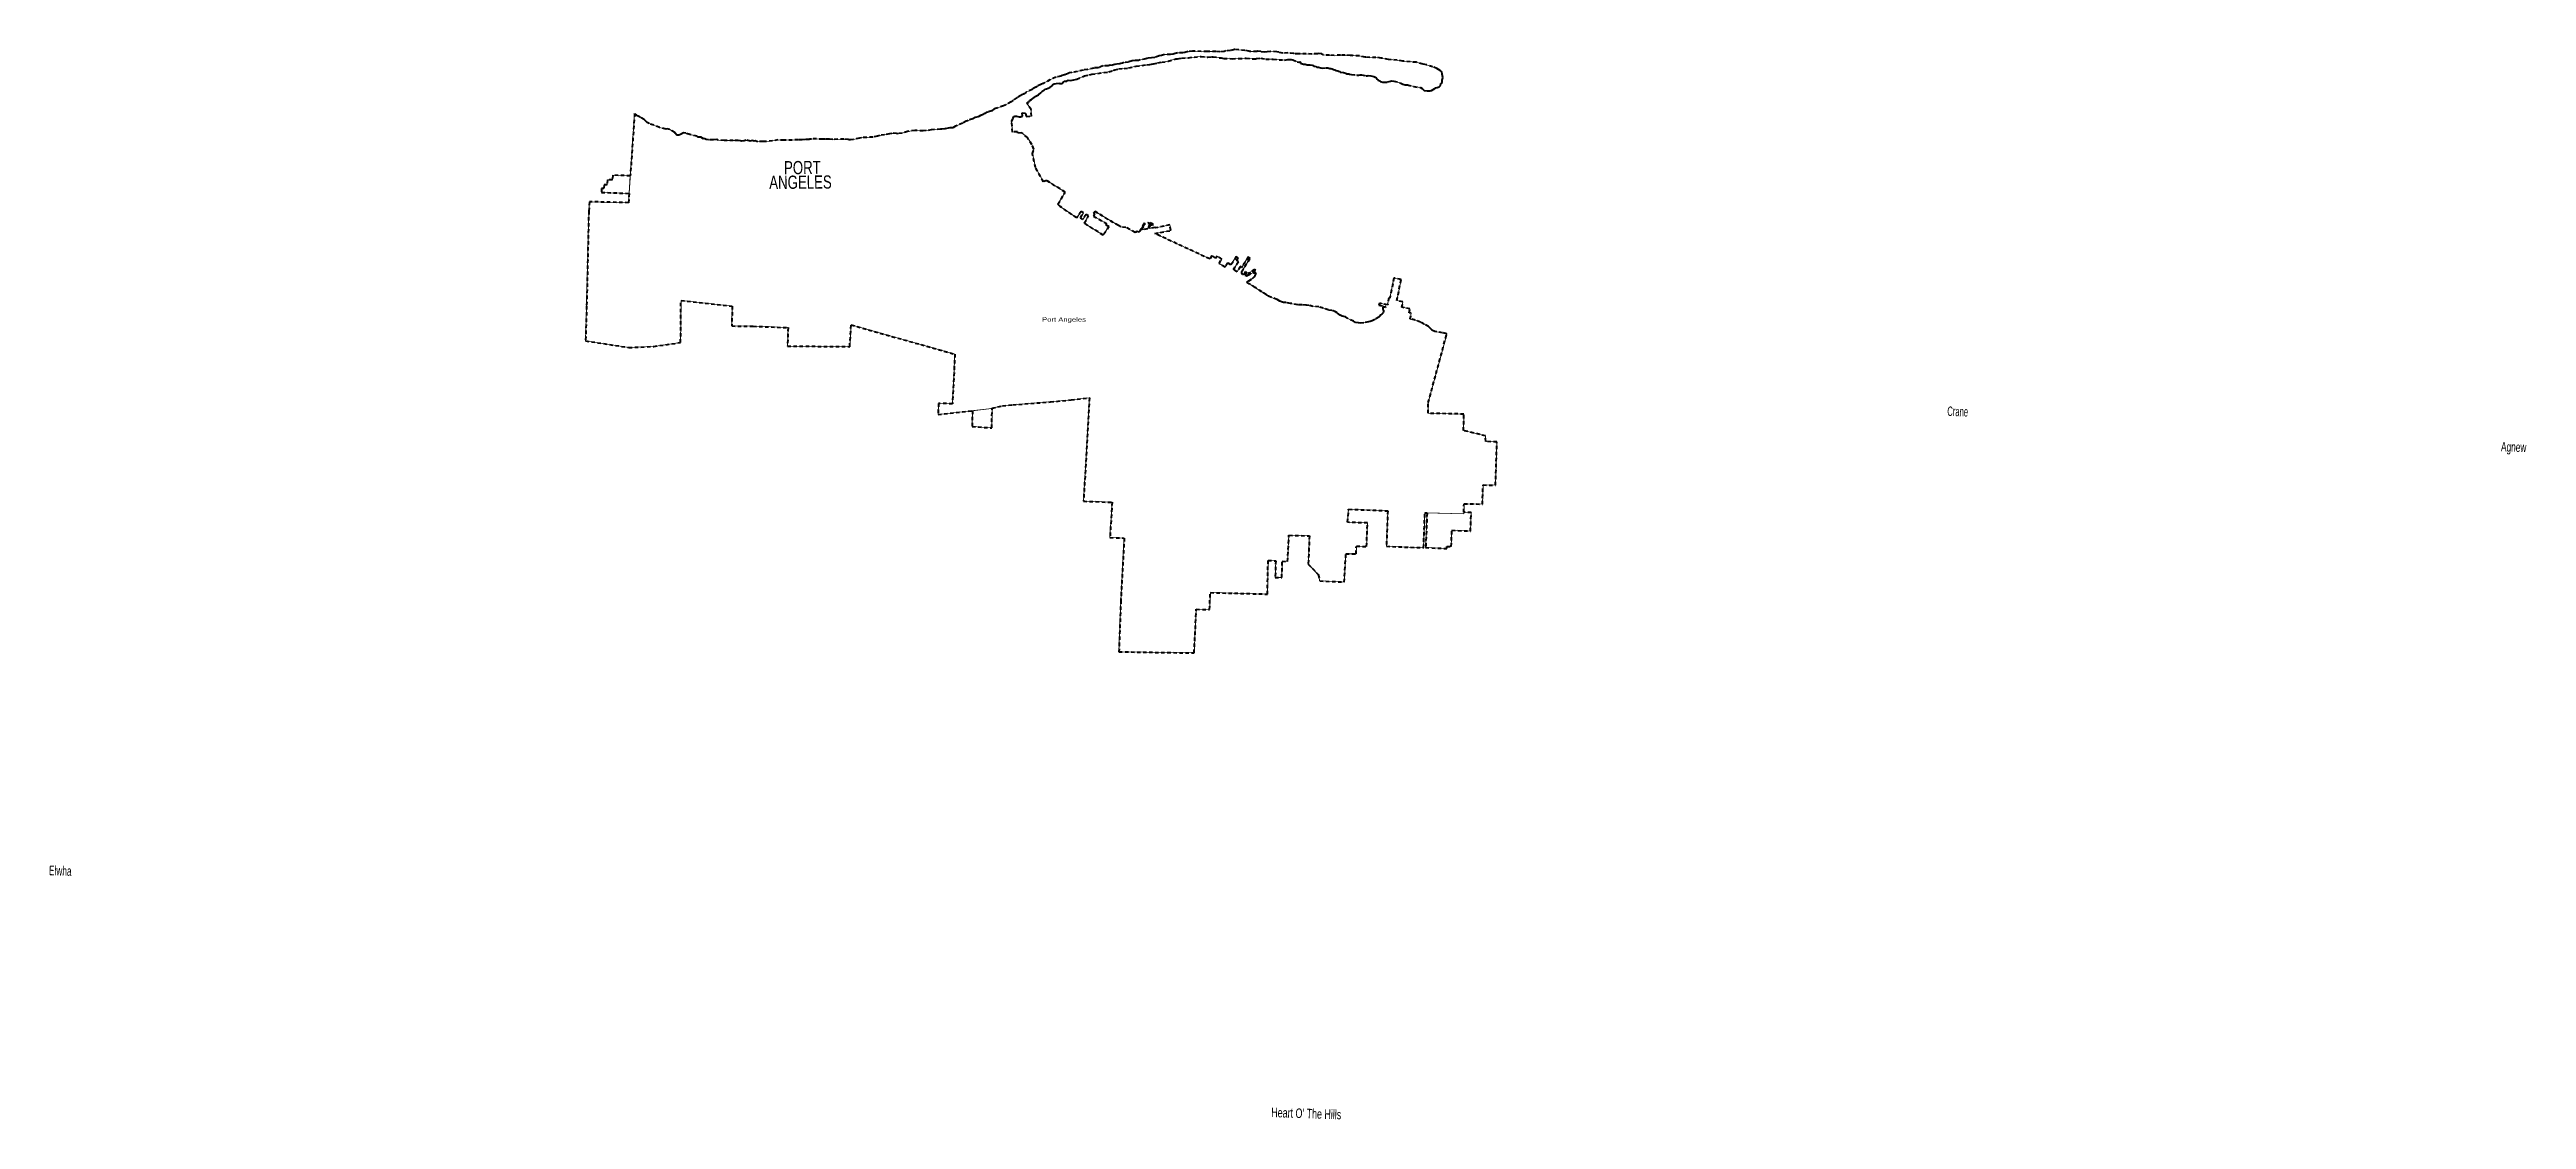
# Model space of a CAD drawing. Header units: feet. Extents: x -903180 to 1023491, y -707744 to 564635.
# Drawn here: x -640322 to -551821, y 205683 to 243909 of the extents above; entities that cross this region are included whole.
import ezdxf

# ---------------------------------------------------------------- set-up
doc = ezdxf.new("R2010")
doc.units = ezdxf.units.FT
doc.header["$LTSCALE"] = 80
doc.linetypes.add('SHORT_DASHED', pattern=[2.7, 1.5, -1.2])
doc.layers.add('13', color=7, linetype='SHORT_DASHED', lineweight=40)
doc.layers.add('58', color=7, linetype='Continuous', lineweight=13)
for name, color, linetype in [('14', 7, 'Continuous'), ('16', 7, 'Continuous'), ('36', 7, 'Continuous')]:
    doc.layers.add(name, color=color, linetype=linetype)

msp = doc.modelspace()

# ---------------------------------------------------------------- texts
at = {"layer": '14', "width": 0.75}
for s, p in [('PORT', (-614077.79, 239451.91)), ('ANGELES', (-614606.58, 238927.24))]:
    msp.add_text(s, height=471.6, rotation=0.409, dxfattribs=at).set_placement(p)
at = {"layer": '16'}
for s, width, p in [('Crane', 0.6, (-572519.57, 230819.04)), ('Agnew', 0.65, (-552733.82, 229553.15)), ('Elwha', 0.65, (-640346.69, 214412.4)), ("Heart O' The Hills", 0.7, (-596674.78, 205768.65))]:
    msp.add_text(s, height=340, rotation=358.108, dxfattribs=dict(at, width=width)).set_placement(p)
at = {"layer": '36', "width": 1.3}
msp.add_text('Port Angeles', height=157.5, dxfattribs=at).set_placement((-604858.42, 234185.7))

# ---------------------------------------------------------------- linework, layer by layer
at = {"layer": '13'}
for p, q in [((-600722.55, 243437.98), (-600577.01, 243456.28)), ((-602431.1, 243350.35), (-602496.05, 243331.91)), ((-590990.08, 242435.13), (-590949.65, 242440.1)), ((-615028.09, 240616.57), (-615049.96, 240627.22)), ((-602965.39, 238117.89), (-603019.63, 238048.78)), ((-595415.56, 234775.41), (-595433.63, 234777.84))]:
    msp.add_line(p, q, dxfattribs=at)
for points in [[(-603019.63, 238048.78), (-602972.4, 238012.28), (-603015.98, 237960), (-602560.06, 237687.88), (-602581.01, 237646.27), (-602467.79, 237591.82), (-602674.64, 237274.28), (-603350.52, 237711.1), (-603199.54, 237966.03), (-603289.28, 238019.26), (-603397.84, 237838.79), (-603486.95, 237895.58), (-603379.38, 238074.13), (-603464.23, 238128.04), (-603620.05, 237891.83), (-604215.68, 238304.13), (-604291.59, 238384.28), (-604032.29, 238813.38), (-604683.85, 239225.73), (-604808.67, 239188.43), (-605088.17, 239689.56), (-605203.6, 240192.9), (-605150.88, 240354.77), (-605223.07, 240515.92), (-605385.56, 240764.13), (-605580.44, 240932.56), (-605721.71, 240922.2), (-605732.43, 240972.87), (-605914.02, 240961.57), (-605946.07, 241337.53), (-605890.63, 241454.77), (-605864.63, 241522.62), (-605834.16, 241531.89), (-605771.92, 241524.19), (-605681.84, 241503.66), (-605641.47, 241506.62), (-605635.32, 241510.49), (-605607.03, 241513.76), (-605594.28, 241511.56), (-605560.3, 241528.66), (-605573.24, 241645.9), (-605456.61, 241638.78), (-605421.63, 241516.91), (-605237.91, 241532.19), (-605249.82, 241762.29), (-605408.78, 241992.26), (-605366.46, 242022.03), (-605345.24, 242032.9), (-605336.7, 242050.81), (-605312.16, 242064.27), (-605299.54, 242084.09), (-605240.13, 242120.82), (-605186.81, 242155.68), (-605089.76, 242243.8), (-605077.63, 242245.5), (-604985.63, 242295.47), (-604872.2, 242393.23), (-604787.93, 242455.5), (-604752.51, 242498.9), (-604697.89, 242507.53), (-604585.81, 242554.95), (-604534.4, 242593.9), (-604509.76, 242611.38), (-604476.08, 242664.91), (-604421.14, 242685.62), (-604354.39, 242695.95), (-604245.41, 242703.13), (-604239.43, 242700.95), (-604185.3, 242691.46), (-604140.74, 242700.35), (-604103.2, 242747.73), (-604068.44, 242766.96), (-604066.1, 242778.99), (-604047.93, 242780.53), (-603977.48, 242778.66), (-603932.27, 242811.72), (-603837.71, 242807.2), (-603728.47, 242824.45), (-603616.89, 242853.74), (-603345.96, 242965.47), (-603167.73, 243001.05), (-603082.37, 243029.01), (-602643.66, 243087.91), (-602469.79, 243111.51), (-602311.25, 243163.73), (-602294.98, 243169.35), (-602264.3, 243186.68), (-602112.46, 243214.89), (-601922.59, 243234.04), (-601759, 243249.85), (-601497.37, 243315.46), (-601113.33, 243363.71), (-601006.32, 243372.95), (-600876.78, 243395.71), (-600722.55, 243437.98)], [(-590949.65, 242440.1), (-590884.2, 242476.66), (-590820.54, 242521.32), (-590783.87, 242536.47), (-590745.02, 242557.6), (-590667.93, 242577.72), (-590618.43, 242620.74), (-590608.29, 242697.07), (-590581.8, 242708.46), (-590558.78, 242740.09), (-590558.39, 242828.77), (-590551.91, 242844.72), (-590542.16, 242906.94), (-590561.08, 243026.38), (-590562.71, 243040.53), (-590580.82, 243115.59), (-590635.98, 243161.41), (-590693.48, 243195.19), (-590754.79, 243237.14), (-590904.34, 243293.53), (-591118.08, 243359.7), (-591258.33, 243387.62), (-591496.28, 243452.42), (-591966.6, 243491.16), (-592173.06, 243528.92), (-592482.67, 243551.27), (-592745.04, 243606.65), (-592927.84, 243625.62), (-593294.26, 243633.37), (-593310.25, 243637.83), (-593532.64, 243682.05), (-593780.18, 243690.66), (-593854.71, 243690.63), (-594031.47, 243709.44), (-594200.72, 243707.91), (-594416.43, 243701.56), (-594587.48, 243708.12), (-594812.87, 243716.15), (-594862.21, 243753.74), (-594970.69, 243764.7), (-595013.13, 243759.77), (-595214.86, 243749.02), (-595426.05, 243760.69), (-595700.25, 243751.86), (-595848.99, 243763.88), (-595879.12, 243766.71), (-596078.02, 243786.11), (-596261.48, 243780.91), (-596395.63, 243810.68), (-596475.83, 243824.92), (-596694.9, 243842.84), (-596820.31, 243824.01), (-596915.35, 243810.4), (-597037.59, 243833.82), (-597154.08, 243847), (-597182.36, 243843.72), (-597430.33, 243836.21), (-597466.18, 243851.26), (-597618.58, 243877.5), (-597972.25, 243909.07), (-597988.4, 243907.49), (-598130.34, 243872.97), (-598291.82, 243861.14), (-598354.88, 243838.63), (-598510.2, 243830.66), (-598648.82, 243844.43), (-598959.08, 243842.6), (-599484.74, 243846.5), (-599640.17, 243834.51), (-599753.65, 243809.3), (-599826.5, 243797.13), (-600021.98, 243794.27), (-600141.77, 243759.15), (-600176.42, 243743.96), (-600267.39, 243732.26), (-600482.94, 243731.94), (-600590.77, 243692.48), (-600669.71, 243678.46), (-600694.03, 243673.05), (-600826.17, 243628.19), (-600943.53, 243609.13), (-601082.64, 243604.77), (-601153.85, 243578.44), (-601358.3, 243541.54), (-601417.23, 243522.96), (-601538.38, 243512.07), (-601643.44, 243500.75), (-601775.36, 243463.94), (-601937.05, 243444.05), (-601982.05, 243419.04), (-602040.8, 243406.49), (-602083.46, 243393.52), (-602224.79, 243381.14), (-602352.75, 243342.21), (-602431.1, 243350.35)], [(-600577.01, 243456.28), (-600350.43, 243492.58), (-600074.32, 243571.92), (-600021.66, 243582.62), (-599871.94, 243606.85), (-599627.88, 243618.5), (-599425.88, 243639.34), (-599179.65, 243656.98), (-598940.49, 243636.51), (-598793, 243652.75), (-598740.67, 243651.35), (-598457.82, 243607.55), (-598369.58, 243593.1), (-598071.78, 243581.15), (-597833.98, 243584.9), (-597563.65, 243599.89), (-597302.4, 243576.81), (-597231.73, 243582.99), (-597197.29, 243590.14), (-597045.89, 243602.24), (-596869.51, 243569.32), (-596603.85, 243560.24), (-596199.69, 243533.35), (-596074.4, 243548.16), (-595961.45, 243553.22), (-595901.23, 243545.57), (-595744.12, 243470.84), (-595682.05, 243457.1), (-595651.64, 243464.34), (-595643.26, 243476.21), (-595622.43, 243427.28), (-595522.71, 243390.37), (-595456.45, 243382.56), (-595382.46, 243362.45), (-595354.38, 243357.66), (-595279.63, 243365.75), (-595213.53, 243351.89), (-595193.51, 243347.33), (-595150, 243317.95), (-595065.94, 243297.58), (-595042.22, 243280.82), (-594983.9, 243277.25), (-594903.93, 243254.97), (-594849.86, 243243.45), (-594706.56, 243253.74), (-594698.39, 243257.56), (-594654.06, 243258.39), (-594582.3, 243230.27), (-594545.95, 243233.34), (-594493.9, 243221.87), (-594442.33, 243192.28), (-594402.23, 243185.16), (-594348.48, 243161.56), (-594296.36, 243152.11), (-594266.66, 243133.18), (-594216.61, 243121.77), (-594206.98, 243105.39), (-594086.54, 243090.09), (-594008.74, 243061.81), (-593998.78, 243057.52), (-593970.88, 243046.7), (-593898.47, 243042.75), (-593870.62, 243029.91), (-593806.53, 243016.11), (-593617.67, 242999.38), (-593535.22, 242992.75), (-593496.59, 243005.84), (-593444.2, 243006.46), (-593294, 242974.24), (-593239.7, 242970.78), (-593205.26, 242977.92), (-593110.66, 242975.41), (-593004.57, 242950.41), (-592956.86, 242926.96), (-592913.56, 242889.53), (-592906.38, 242857.08), (-592851.22, 242811.27), (-592793.5, 242785.54), (-592771.69, 242772.86), (-592683.94, 242740.29), (-592653.8, 242737.48), (-592502.34, 242751.58), (-592406.86, 242781.29), (-592370.41, 242788.37), (-592292.02, 242782.26), (-592040.08, 242713.06), (-591968.55, 242676.88), (-591890.7, 242650.63), (-591802.24, 242644.23), (-591580.12, 242589.94), (-591341.51, 242549.31), (-591273.99, 242513.25), (-591211.5, 242441.04), (-591099.04, 242427.96), (-590990.08, 242435.13)], [(-602496.05, 243331.91), (-602685.6, 243324.85), (-602824.11, 243268.06), (-602860.67, 243256.94), (-603007.94, 243248.76), (-603234.92, 243198.35), (-603390.73, 243172.25), (-603789.89, 243086.1), (-603892.87, 243076.74), (-603901.3, 243062.85), (-603931.94, 243047.54), (-604062.07, 243002.63), (-604141.07, 242986.58), (-604188.17, 242957.6), (-604370.42, 242922.12), (-604576.4, 242828.82), (-604825.73, 242696.36), (-604882.75, 242673.69), (-604903.31, 242658.11), (-605039.81, 242601.26), (-605083.06, 242566.13), (-605175.06, 242516.16), (-605216.24, 242482.99), (-605432.49, 242381.91), (-605444.9, 242370.14), (-605500.45, 242327.27), (-605618.83, 242269.94), (-605749.83, 242192.79), (-605909.61, 242094.24), (-605967.44, 242041.35), (-606182.06, 241926.11), (-606235.27, 241895.27), (-606570.55, 241787.26), (-606656.84, 241725.05), (-606791.27, 241670.16), (-606860.19, 241653.85), (-606899.37, 241620.63), (-606989.35, 241570.6), (-607058.17, 241558.32), (-607115.56, 241521.55), (-607148.09, 241510.32), (-607251.73, 241476.78), (-607337.63, 241428.67), (-607502.15, 241378.61), (-607520.59, 241367.01), (-607569.33, 241352.18), (-607696.2, 241278.94), (-607887.75, 241197.35), (-607948.79, 241174.79), (-608053.24, 241111.04), (-608107.53, 241114.49), (-608149.86, 241113.61), (-608285.43, 241090.99), (-608322.05, 241077.85), (-608445.27, 241065), (-608483.57, 241064), (-608816.5, 241042.6), (-608998.65, 241011.14), (-609109.68, 241001.99), (-609407.32, 241019.97), (-609664.15, 240982.43), (-609861.19, 240921.13), (-610002.75, 240900.7), (-610059.06, 240904.21), (-610213.56, 240926.44), (-610232.05, 240912.83), (-610305.12, 240892.59), (-610491.11, 240867.28), (-610652.97, 240841.34), (-610740.33, 240813.42), (-610910.45, 240779.63), (-611311.83, 240760.03), (-611380.86, 240739.69), (-611607.83, 240689.26), (-611706.84, 240677.78), (-611749.05, 240680.91), (-611786.86, 240698.04), (-611945.72, 240708.29), (-612340.84, 240696.59), (-612465.32, 240711.98), (-612614.5, 240707.87), (-612707.31, 240702.27), (-612922.46, 240716.02), (-613095.79, 240712.55), (-613152.42, 240703.97), (-613180.71, 240700.69), (-613323.78, 240698.43), (-613424.92, 240682.97), (-613572.02, 240680.82), (-614084.05, 240666.15), (-614295.08, 240683.83), (-614489.35, 240650.68), (-614743.95, 240621.14), (-614832.63, 240619.45), (-615028.09, 240616.57)], [(-615049.96, 240627.22), (-615115.05, 240648.04), (-615162.46, 240638.71), (-615211.33, 240653.99), (-615290.98, 240636.23), (-615427.03, 240671.68), (-615507.97, 240646.54), (-615586.7, 240635.45), (-615628.83, 240650.1), (-615721.37, 240663.36), (-615892.76, 240655.49), (-616219.23, 240655.63), (-616434.6, 240676.51), (-616482.79, 240689.22), (-616613.92, 240678.81), (-616779.09, 240684.95), (-616851.5, 240695.94), (-616857.5, 240700.05), (-616937.75, 240727.26), (-616955.96, 240721.45), (-617056.08, 240773.09), (-617066.05, 240781.27), (-617150.67, 240782.35), (-617164.7, 240788.58), (-617180.54, 240810.93), (-617447.78, 240872.76), (-617592.27, 240920.93), (-617670.77, 240927.98), (-617776.24, 240874.94), (-617834.92, 240855.55), (-617891.44, 240848.22), (-617907.49, 240854.46), (-617973.09, 240925.8), (-617984.99, 240940.06), (-618164.98, 241049.1), (-618251.31, 241074.38), (-618305.82, 241067.02), (-618528.74, 241128.28), (-618893.81, 241261.85), (-618969.84, 241305.11), (-619033.56, 241366.36), (-619081.4, 241407.25), (-619219.39, 241491.59), (-619315.57, 241535.12), (-619347.47, 241561.72), (-619409.4, 241604.81), (-619416.47, 241618.78), (-619570.96, 239395.37)], [(-619570.96, 239395.37), (-620196.16, 239417.95), (-620208.7, 239248.27), (-620390.7, 239253.99), (-620401.39, 239074.28), (-620506.68, 239078.41), (-620512.32, 238939.04), (-620601.65, 238939.53), (-620602.86, 238806.37), (-619614.62, 238767.04)], [(-619614.62, 238767.04), (-619637.49, 238437.84), (-621028.97, 238471.17), (-621054.46, 238139.52), (-621132.23, 234736.96), (-621169.42, 233500.63), (-619621.83, 233262.13), (-618725.33, 233299.81), (-617774.03, 233440.77), (-617759.75, 234948.18), (-615929.59, 234739.16), (-615946.57, 234032.03), (-615184.63, 234021.71), (-613935.68, 233972.55), (-613953.56, 233315), (-611730.4, 233292.94), (-611678.57, 234070.84), (-607972.36, 233022.59), (-608062.72, 231251.68), (-608558.54, 231268), (-608571.59, 230868.65), (-607345.4, 231004.78), (-607362.07, 230438.08), (-606656.48, 230393.74), (-606644.51, 231093.93), (-606270.42, 231177.49), (-605906.16, 231215.85), (-604556.97, 231317.42), (-603815.6, 231395.76), (-603165.6, 231470.95), (-603375.72, 227771.86), (-602354.3, 227733.16), (-602433.1, 226471.36), (-601924.97, 226457.24), (-602046.01, 224229.61), (-602111.3, 222392.94), (-599425.16, 222349.95), (-599348.36, 223911.11), (-598876.77, 223901.12), (-598845.81, 224505.92), (-596807.03, 224453.36), (-596783.21, 225652.9), (-596512.56, 225642.43), (-596526.18, 225045.26), (-596290.75, 225043.53), (-596276.08, 225628.82), (-596088, 225619.03), (-596036.55, 226556.09), (-595306.88, 226532.21)], [(-595433.63, 234777.84), (-595582.48, 234789.28), (-595721.53, 234788.4), (-595988.3, 234840.81), (-596134.75, 234868.33), (-596229.44, 234868.46), (-596303.26, 234900.36), (-596361.34, 234915.8), (-596466.58, 234982.67), (-596660.53, 235047.53), (-596782.12, 235104.7), (-596855.37, 235160.77), (-597006.52, 235246.83), (-597195.04, 235372.02), (-597218.69, 235394.73), (-597242.54, 235409.38), (-597455.04, 235543.18), (-597536.77, 235581.3), (-597546.37, 235601.68), (-597476.74, 235650.48), (-597346.04, 235726.1), (-597280.2, 235785.07), (-597250.89, 235832.76), (-597213.01, 235902.44), (-597224.77, 235916.81), (-597264.91, 235923.77), (-597303.17, 235924.64), (-597327.85, 235957.8), (-597238.51, 236010.48), (-597259.88, 236046.72), (-597501.74, 235904.06), (-597480.37, 235867.84), (-597401.35, 235914.44), (-597400.3, 235906.69), (-597441.6, 235863.29), (-597480.24, 235848.05), (-597506.66, 235838.57), (-597517.09, 235822.69), (-597557.55, 235815.54), (-597583.46, 235828.23), (-597591.09, 235846.53), (-597584.12, 235886.68), (-597553.13, 235920.24), (-597564.5, 235950.72), (-597588.44, 235961.34), (-597621.55, 235923.8), (-597624.03, 235903.71), (-597650.81, 235878.12), (-597667.11, 235870.43), (-597695.31, 235871.07), (-597724.21, 235928.15), (-597723.37, 235964.4), (-597727.47, 235968.68), (-597423.9, 236455.37), (-597490.37, 236496.98), (-597726.14, 236120.27), (-597776.28, 236151.65), (-597892, 235966.75), (-598024.3, 236049.55), (-597845.72, 236334.9), (-597915.61, 236378.63), (-597857.39, 236471.65), (-597922.26, 236512.24), (-598110.18, 236212), (-598227.5, 236285.44), (-598322.74, 236133.27), (-598532.36, 236264.48), (-598433.73, 236422.05), (-598606.99, 236530.5), (-598651.3, 236459.73), (-598793.32, 236548.63), (-598870.04, 236426.05), (-600834.89, 237340.87), (-600257.42, 237441.11), (-600295.22, 237645.39), (-600797.16, 237536.04), (-600834.01, 237548.05), (-601044.27, 237513.06), (-600968.75, 237657.8), (-600910.25, 237631.16), (-600890.82, 237665.7), (-601050.84, 237744.76), (-601068.98, 237706.71), (-601007.39, 237676.31), (-601093.32, 237504.89), (-601294.13, 237471.48), (-601171.12, 237680.76), (-601203.79, 237701), (-601392.03, 237382.97), (-601469.98, 237411.7), (-601537.37, 237372.92), (-601866.86, 237555.22), (-602040.53, 237570.22), (-602127.98, 237622.31), (-602965.39, 238117.89)], [(-595306.88, 226532.21), (-595346.85, 225525.66), (-594994.29, 225148.4), (-594930.81, 224925.54), (-594061.34, 224881.52), (-594001.94, 225893.78), (-593639.43, 225886.92), (-593628.81, 226164.44), (-593264.28, 226151.7), (-593232.19, 226993.36), (-593944.12, 227018.23), (-593904.93, 227485.13), (-592510.11, 227429.4), (-592552.99, 226159.65), (-591226.78, 226110.18), (-591181.81, 227351.58), (-591101, 227351.02), (-591154.2, 226113.58), (-590398.65, 226079.73), (-590396.45, 226153.98), (-590238.48, 226147.93), (-590213.6, 226732.41), (-589552.27, 226705.9), (-589524.33, 227366.52), (-589791.95, 227376.23), (-589781.19, 227681.53), (-589126.16, 227670.27), (-589103.19, 228352.81), (-588657.93, 228339.03), (-588606.17, 229888.03), (-589007.44, 229905.7), (-589012.33, 230109.76), (-589799.88, 230293.31), (-589785.41, 230884.29), (-591068.62, 230912.81), (-591060.27, 231294.16), (-590401.47, 233742.95), (-590414.16, 233748.8), (-590546.14, 233792.1), (-590757.08, 233819.07), (-590821.15, 233836.65), (-590935.16, 233891.41), (-590976.66, 233938.47), (-591056.87, 234011.29), (-591210.12, 234093.37), (-591341.32, 234170.92), (-591527.1, 234239.63), (-591677.31, 234279.32), (-591705.45, 234281.98), (-591668.42, 234488.71), (-591740.5, 234503.15), (-591713.02, 234640.33), (-592005.67, 234698.96), (-591966.25, 234895.72), (-592182.93, 234939.13), (-592031.9, 235692.99), (-592289.06, 235744.52), (-592432.71, 235027.62), (-592466.8, 235034.46), (-592517.12, 234783.48), (-592808.15, 234841.83), (-592820.7, 234779.21), (-592588.34, 234732.62), (-592596.65, 234691.18), (-592686.61, 234709.21), (-592686.7, 234630.76), (-592665.33, 234596.01), (-592660.32, 234551.57), (-592675.67, 234497.5), (-592716.93, 234456.12), (-592749.75, 234430.67), (-592797.52, 234369.29), (-592830.25, 234347.87), (-592973.36, 234258.42), (-593061.03, 234214.07), (-593200.97, 234174.92), (-593360.71, 234150.34), (-593475.97, 234132.81), (-593552.26, 234144.62), (-593564.25, 234148.92), (-593654.69, 234159.04), (-593732.3, 234201.11), (-593939.68, 234294.49), (-594020.9, 234354.78), (-594130.97, 234387.51), (-594208.94, 234413.47), (-594311.8, 234496.41), (-594373.3, 234538.12), (-594501.11, 234587.37), (-594635.72, 234604.53), (-594815.56, 234669.08), (-594973.63, 234717), (-595180.78, 234733.8), (-595315.05, 234765.06), (-595415.56, 234775.41)]]:
    msp.add_lwpolyline(points, dxfattribs=at)
at = {"layer": '58'}
for points in [[(-601937.05, 243444.05), (-601982.05, 243419.04), (-602040.8, 243406.49), (-602083.46, 243393.52), (-602224.79, 243381.14), (-602352.75, 243342.21), (-602431.1, 243350.35), (-602496.05, 243331.91), (-602685.6, 243324.85), (-602824.11, 243268.06), (-602860.67, 243256.94), (-603007.94, 243248.76), (-603234.92, 243198.35), (-603390.73, 243172.25), (-603789.89, 243086.1), (-603892.87, 243076.74), (-603901.3, 243062.85), (-603931.94, 243047.54), (-604062.07, 243002.63), (-604141.07, 242986.58), (-604188.17, 242957.6), (-604370.42, 242922.12), (-604576.4, 242828.82), (-604825.73, 242696.36), (-604882.75, 242673.69), (-604903.31, 242658.11), (-605039.81, 242601.26), (-605083.06, 242566.13), (-605175.06, 242516.16), (-605216.24, 242482.99), (-605432.49, 242381.91), (-605444.9, 242370.14), (-605500.45, 242327.27), (-605618.83, 242269.94), (-605749.83, 242192.79), (-605909.61, 242094.24), (-605967.44, 242041.35), (-606182.06, 241926.11), (-606235.27, 241895.27), (-606570.55, 241787.26), (-606656.84, 241725.05), (-606791.27, 241670.16), (-606860.19, 241653.85), (-606899.37, 241620.63), (-606989.35, 241570.6), (-607058.17, 241558.32), (-607115.56, 241521.55), (-607148.09, 241510.32), (-607251.73, 241476.78), (-607337.63, 241428.67), (-607502.15, 241378.61), (-607520.59, 241367.01), (-607569.33, 241352.18), (-607696.2, 241278.94), (-607887.75, 241197.35), (-607948.79, 241174.79), (-608053.24, 241111.04), (-608107.53, 241114.49), (-608149.86, 241113.61), (-608285.43, 241090.99), (-608322.05, 241077.85), (-608445.27, 241065), (-608483.57, 241064), (-608816.5, 241042.6), (-608998.65, 241011.14), (-609109.68, 241001.99), (-609407.32, 241019.97), (-609664.15, 240982.43), (-609861.19, 240921.13), (-610002.75, 240900.7), (-610059.06, 240904.21), (-610213.56, 240926.44), (-610232.05, 240912.83), (-610305.12, 240892.59), (-610491.11, 240867.28), (-610652.97, 240841.34), (-610740.33, 240813.42), (-610910.45, 240779.63), (-611311.83, 240760.03), (-611380.86, 240739.69), (-611607.83, 240689.26), (-611706.84, 240677.78), (-611749.05, 240680.91), (-611786.86, 240698.04), (-611945.72, 240708.29), (-612340.84, 240696.59), (-612465.32, 240711.98), (-612614.5, 240707.87), (-612707.31, 240702.27), (-612922.46, 240716.02), (-613095.79, 240712.55), (-613152.42, 240703.97), (-613180.71, 240700.69), (-613323.78, 240698.43), (-613424.92, 240682.97), (-613572.02, 240680.82), (-614084.05, 240666.15), (-614295.08, 240683.83), (-614489.35, 240650.68), (-614743.95, 240621.14), (-614832.63, 240619.45)], [(-605580.44, 240932.56), (-605721.71, 240922.2), (-605732.43, 240972.87), (-605914.02, 240961.57), (-605946.07, 241337.53), (-605890.63, 241454.77), (-605864.63, 241522.62), (-605834.16, 241531.89), (-605771.92, 241524.19), (-605681.84, 241503.66), (-605641.47, 241506.62), (-605635.32, 241510.49), (-605607.03, 241513.76), (-605594.28, 241511.56), (-605560.3, 241528.66), (-605573.24, 241645.9), (-605456.61, 241638.78), (-605421.63, 241516.91), (-605237.91, 241532.19), (-605249.82, 241762.29), (-605408.78, 241992.26), (-605366.46, 242022.03), (-605345.24, 242032.9), (-605336.7, 242050.81), (-605312.16, 242064.27), (-605299.54, 242084.09), (-605240.13, 242120.82), (-605186.81, 242155.68), (-605089.76, 242243.8), (-605077.63, 242245.5), (-604985.63, 242295.47), (-604872.2, 242393.23), (-604787.93, 242455.5), (-604752.51, 242498.9), (-604697.89, 242507.53), (-604585.81, 242554.95), (-604534.4, 242593.9), (-604509.76, 242611.38), (-604476.08, 242664.91), (-604421.14, 242685.62), (-604354.39, 242695.95), (-604245.41, 242703.13), (-604239.43, 242700.95), (-604185.3, 242691.46), (-604140.74, 242700.35), (-604103.2, 242747.73), (-604068.44, 242766.96), (-604066.1, 242778.99), (-604047.93, 242780.53), (-603977.48, 242778.66), (-603932.27, 242811.72), (-603837.71, 242807.2), (-603728.47, 242824.45), (-603616.89, 242853.74), (-603345.96, 242965.47), (-603167.73, 243001.05), (-603082.37, 243029.01), (-602643.66, 243087.91), (-602469.79, 243111.51), (-602311.25, 243163.73), (-602294.98, 243169.35), (-602264.3, 243186.68), (-602112.46, 243214.89), (-601922.59, 243234.04), (-601759, 243249.85), (-601497.37, 243315.46), (-601113.33, 243363.71), (-601006.32, 243372.95), (-600876.78, 243395.71), (-600722.55, 243437.98), (-600577.01, 243456.28), (-600350.43, 243492.58), (-600074.32, 243571.92), (-600021.66, 243582.62), (-599871.94, 243606.85), (-599627.88, 243618.5), (-599425.88, 243639.34), (-599179.65, 243656.98), (-598940.49, 243636.51), (-598793, 243652.75), (-598740.67, 243651.35), (-598457.82, 243607.55), (-598369.58, 243593.1), (-598071.78, 243581.15), (-597833.98, 243584.9), (-597563.65, 243599.89), (-597302.4, 243576.81), (-597231.73, 243582.99), (-597197.29, 243590.14), (-597045.89, 243602.24), (-596869.51, 243569.32), (-596603.85, 243560.24), (-596199.69, 243533.35), (-596074.4, 243548.16), (-595961.45, 243553.22), (-595901.23, 243545.57), (-595744.12, 243470.84), (-595682.05, 243457.1), (-595651.64, 243464.34), (-595643.26, 243476.21), (-595622.43, 243427.28)], [(-594416.43, 243701.56), (-594587.48, 243708.12), (-594812.87, 243716.15), (-594862.21, 243753.74), (-594970.69, 243764.7), (-595013.13, 243759.77), (-595214.86, 243749.02), (-595426.05, 243760.69), (-595700.25, 243751.86), (-595848.99, 243763.88), (-595879.12, 243766.71), (-596078.02, 243786.11), (-596261.48, 243780.91), (-596395.63, 243810.68), (-596475.83, 243824.92), (-596694.9, 243842.84), (-596820.31, 243824.01), (-596915.35, 243810.4), (-597037.59, 243833.82), (-597154.08, 243847), (-597182.36, 243843.72), (-597430.33, 243836.21), (-597466.18, 243851.26), (-597618.58, 243877.5), (-597972.25, 243909.07), (-597988.4, 243907.49), (-598130.34, 243872.97), (-598291.82, 243861.14), (-598354.88, 243838.63), (-598510.2, 243830.66), (-598648.82, 243844.43), (-598959.08, 243842.6), (-599484.74, 243846.5), (-599640.17, 243834.51), (-599753.65, 243809.3), (-599826.5, 243797.13), (-600021.98, 243794.27), (-600141.77, 243759.15), (-600176.42, 243743.96), (-600267.39, 243732.26), (-600482.94, 243731.94), (-600590.77, 243692.48), (-600669.71, 243678.46), (-600694.03, 243673.05), (-600826.17, 243628.19), (-600943.53, 243609.13), (-601082.64, 243604.77), (-601153.85, 243578.44), (-601358.3, 243541.54), (-601417.23, 243522.96), (-601538.38, 243512.07), (-601643.44, 243500.75), (-601775.36, 243463.94), (-601937.05, 243444.05)], [(-595622.43, 243427.28), (-595522.71, 243390.37), (-595456.45, 243382.56), (-595382.46, 243362.45), (-595354.38, 243357.66), (-595279.63, 243365.75), (-595213.53, 243351.89), (-595193.51, 243347.33), (-595150, 243317.95), (-595065.94, 243297.58), (-595042.22, 243280.82), (-594983.9, 243277.25), (-594903.93, 243254.97), (-594849.86, 243243.45), (-594706.56, 243253.74), (-594698.39, 243257.56), (-594654.06, 243258.39), (-594582.3, 243230.27), (-594545.95, 243233.34), (-594493.9, 243221.87), (-594442.33, 243192.28), (-594402.23, 243185.16), (-594348.48, 243161.56), (-594296.36, 243152.11), (-594266.66, 243133.18), (-594216.61, 243121.77), (-594206.98, 243105.39), (-594086.54, 243090.09), (-594008.74, 243061.81), (-593998.78, 243057.52), (-593970.88, 243046.7), (-593898.47, 243042.75), (-593870.62, 243029.91), (-593806.53, 243016.11), (-593617.67, 242999.38), (-593535.22, 242992.75), (-593496.59, 243005.84), (-593444.2, 243006.46), (-593294, 242974.24), (-593239.7, 242970.78), (-593205.26, 242977.92), (-593110.66, 242975.41), (-593004.57, 242950.41), (-592956.86, 242926.96), (-592913.56, 242889.53), (-592906.38, 242857.08), (-592851.22, 242811.27), (-592793.5, 242785.54), (-592771.69, 242772.86), (-592683.94, 242740.29), (-592653.8, 242737.48), (-592502.34, 242751.58), (-592406.86, 242781.29), (-592370.41, 242788.37), (-592292.02, 242782.26), (-592040.08, 242713.06), (-591968.55, 242676.88), (-591890.7, 242650.63), (-591802.24, 242644.23), (-591580.12, 242589.94), (-591341.51, 242549.31), (-591273.99, 242513.25), (-591211.5, 242441.04), (-591099.04, 242427.96), (-590990.08, 242435.13), (-590949.65, 242440.1), (-590884.2, 242476.66), (-590820.54, 242521.32), (-590783.87, 242536.47), (-590745.02, 242557.6), (-590667.93, 242577.72), (-590618.43, 242620.74), (-590608.29, 242697.07), (-590581.8, 242708.46), (-590558.78, 242740.09), (-590558.39, 242828.77), (-590551.91, 242844.72), (-590542.16, 242906.94), (-590561.08, 243026.38), (-590562.71, 243040.53), (-590580.82, 243115.59), (-590635.98, 243161.41), (-590693.48, 243195.19), (-590754.79, 243237.14), (-590904.34, 243293.53), (-591118.08, 243359.7), (-591258.33, 243387.62), (-591496.28, 243452.42), (-591966.6, 243491.16), (-592173.06, 243528.92), (-592482.67, 243551.27), (-592745.04, 243606.65), (-592927.84, 243625.62), (-593294.26, 243633.37), (-593310.25, 243637.83), (-593532.64, 243682.05), (-593780.18, 243690.66), (-593854.71, 243690.63), (-594031.47, 243709.44), (-594200.72, 243707.91), (-594416.43, 243701.56)], [(-614832.63, 240619.45), (-615028.09, 240616.57), (-615049.96, 240627.22), (-615115.05, 240648.04), (-615162.46, 240638.71), (-615211.33, 240653.99), (-615290.98, 240636.23), (-615427.03, 240671.68), (-615507.97, 240646.54), (-615586.7, 240635.45), (-615628.83, 240650.1), (-615721.37, 240663.36), (-615892.76, 240655.49), (-616219.23, 240655.63), (-616434.6, 240676.51), (-616482.79, 240689.22), (-616613.92, 240678.81), (-616779.09, 240684.95), (-616851.5, 240695.94), (-616857.5, 240700.05), (-616937.75, 240727.26), (-616955.96, 240721.45), (-617056.08, 240773.09), (-617066.05, 240781.27), (-617150.67, 240782.35), (-617164.7, 240788.58), (-617180.54, 240810.93), (-617447.78, 240872.76), (-617592.27, 240920.93), (-617670.77, 240927.98), (-617776.24, 240874.94), (-617834.92, 240855.55), (-617891.44, 240848.22), (-617907.49, 240854.46), (-617973.09, 240925.8), (-617984.99, 240940.06), (-618164.98, 241049.1), (-618251.31, 241074.38), (-618305.82, 241067.02), (-618528.74, 241128.28), (-618893.81, 241261.85), (-618969.84, 241305.11), (-619033.56, 241366.36), (-619081.4, 241407.25), (-619219.39, 241491.59), (-619315.57, 241535.12), (-619347.47, 241561.72), (-619409.4, 241604.81), (-619416.47, 241618.78), (-619637.49, 238437.84), (-621028.97, 238471.17), (-621054.46, 238139.52), (-621132.23, 234736.96), (-621169.42, 233500.63), (-619621.83, 233262.13), (-618725.33, 233299.81), (-617774.03, 233440.77), (-617759.75, 234948.18), (-615929.59, 234739.16), (-615946.57, 234032.03), (-615184.63, 234021.71), (-613935.68, 233972.55), (-613953.56, 233315), (-611730.4, 233292.94), (-611678.57, 234070.84), (-607972.36, 233022.59), (-608062.72, 231251.68), (-608558.54, 231268), (-608571.59, 230868.65), (-606761.91, 231076.8), (-606270.42, 231177.49), (-605906.16, 231215.85), (-604556.97, 231317.42), (-603815.6, 231395.76), (-603165.6, 231470.95), (-603375.72, 227771.86), (-602354.3, 227733.16), (-602433.1, 226471.36), (-601924.97, 226457.24), (-602046.01, 224229.61), (-602111.3, 222392.94), (-599425.16, 222349.95), (-599348.36, 223911.11), (-598876.77, 223901.12), (-598845.81, 224505.92), (-596807.03, 224453.36), (-596783.21, 225652.9), (-596512.56, 225642.43), (-596526.18, 225045.26), (-596290.75, 225043.53), (-596276.08, 225628.82), (-596088, 225619.03), (-596036.55, 226556.09), (-595306.88, 226532.21), (-595346.85, 225525.66), (-594994.29, 225148.4), (-594930.81, 224925.54), (-594061.34, 224881.52), (-594001.94, 225893.78), (-593639.43, 225886.92), (-593628.81, 226164.44)], [(-597346.04, 235726.1), (-597280.2, 235785.07), (-597250.89, 235832.76), (-597213.01, 235902.44), (-597224.77, 235916.81), (-597264.91, 235923.77), (-597303.17, 235924.64), (-597327.85, 235957.8), (-597238.51, 236010.48), (-597259.88, 236046.72), (-597501.74, 235904.06), (-597480.37, 235867.84), (-597401.35, 235914.44), (-597400.3, 235906.69), (-597441.6, 235863.29), (-597480.24, 235848.05), (-597506.66, 235838.57), (-597517.09, 235822.69), (-597557.55, 235815.54), (-597583.46, 235828.23), (-597591.09, 235846.53), (-597584.12, 235886.68), (-597553.13, 235920.24), (-597564.5, 235950.72), (-597588.44, 235961.34), (-597621.55, 235923.8), (-597624.03, 235903.71), (-597650.81, 235878.12), (-597667.11, 235870.43), (-597695.31, 235871.07), (-597724.21, 235928.15), (-597723.37, 235964.4), (-597727.47, 235968.68), (-597423.9, 236455.37), (-597490.37, 236496.98), (-597726.14, 236120.27), (-597776.28, 236151.65), (-597892, 235966.75), (-598024.3, 236049.55), (-597845.72, 236334.9), (-597915.61, 236378.63), (-597857.39, 236471.65), (-597922.26, 236512.24), (-598110.18, 236212), (-598227.5, 236285.44), (-598322.74, 236133.27), (-598532.36, 236264.48), (-598433.73, 236422.05), (-598606.99, 236530.5), (-598651.3, 236459.73), (-598793.32, 236548.63), (-598870.04, 236426.05), (-600834.89, 237340.87), (-600257.42, 237441.11), (-600295.22, 237645.39), (-600797.16, 237536.04), (-600834.01, 237548.05), (-601044.27, 237513.06), (-600968.75, 237657.8), (-600910.25, 237631.16), (-600890.82, 237665.7), (-601050.84, 237744.76), (-601068.98, 237706.71), (-601007.39, 237676.31), (-601093.32, 237504.89), (-601294.13, 237471.48), (-601171.12, 237680.76), (-601203.79, 237701), (-601392.03, 237382.97), (-601469.98, 237411.7), (-601537.37, 237372.92), (-601866.86, 237555.22), (-602040.53, 237570.22), (-602127.98, 237622.31), (-602965.39, 238117.89), (-603019.63, 238048.78), (-602972.4, 238012.28), (-603015.98, 237960), (-602560.06, 237687.88), (-602581.01, 237646.27), (-602467.79, 237591.82), (-602674.64, 237274.28), (-603350.52, 237711.1), (-603199.54, 237966.03), (-603289.28, 238019.26), (-603397.84, 237838.79), (-603486.95, 237895.58), (-603379.38, 238074.13), (-603464.23, 238128.04), (-603620.05, 237891.83), (-604215.68, 238304.13), (-604291.59, 238384.28), (-604032.29, 238813.38), (-604683.85, 239225.73), (-604808.67, 239188.43), (-605088.17, 239689.56), (-605203.6, 240192.9), (-605150.88, 240354.77), (-605223.07, 240515.92), (-605385.56, 240764.13), (-605580.44, 240932.56)], [(-593628.81, 226164.44), (-593264.28, 226151.7), (-593232.19, 226993.36), (-593944.12, 227018.23), (-593904.93, 227485.13), (-592510.11, 227429.4), (-592552.99, 226159.65), (-591226.78, 226110.18), (-591181.81, 227351.58), (-589794.61, 227316.32), (-589781.19, 227681.53), (-589126.16, 227670.27), (-589103.19, 228352.81), (-588657.93, 228339.03), (-588606.17, 229888.03), (-589007.44, 229905.7), (-589012.33, 230109.76), (-589799.88, 230293.31), (-589785.41, 230884.29), (-591068.62, 230912.81), (-591060.27, 231294.16), (-590401.47, 233742.95), (-590414.16, 233748.8), (-590546.14, 233792.1), (-590757.08, 233819.07), (-590821.15, 233836.65), (-590935.16, 233891.41), (-590976.66, 233938.47), (-591056.87, 234011.29), (-591210.12, 234093.37), (-591341.32, 234170.92), (-591527.1, 234239.63), (-591677.31, 234279.32), (-591705.45, 234281.98), (-591668.42, 234488.71), (-591740.5, 234503.15), (-591713.02, 234640.33), (-592005.67, 234698.96), (-591966.25, 234895.72), (-592182.93, 234939.13), (-592031.9, 235692.99), (-592289.06, 235744.52), (-592432.71, 235027.62), (-592466.8, 235034.46), (-592517.12, 234783.48), (-592808.15, 234841.83), (-592820.7, 234779.21), (-592588.34, 234732.62), (-592596.65, 234691.18), (-592686.61, 234709.21), (-592686.7, 234630.76), (-592665.33, 234596.01), (-592660.32, 234551.57), (-592675.67, 234497.5), (-592716.93, 234456.12), (-592749.75, 234430.67), (-592797.52, 234369.29), (-592830.25, 234347.87), (-592973.36, 234258.42), (-593061.03, 234214.07), (-593200.97, 234174.92), (-593360.71, 234150.34), (-593475.97, 234132.81), (-593552.26, 234144.62), (-593564.25, 234148.92), (-593654.69, 234159.04), (-593732.3, 234201.11), (-593939.68, 234294.49), (-594020.9, 234354.78), (-594130.97, 234387.51), (-594208.94, 234413.47), (-594311.8, 234496.41), (-594373.3, 234538.12), (-594501.11, 234587.37), (-594635.72, 234604.53), (-594815.56, 234669.08), (-594973.63, 234717), (-595180.78, 234733.8), (-595315.05, 234765.06), (-595415.56, 234775.41), (-595433.63, 234777.84), (-595582.48, 234789.28), (-595721.53, 234788.4), (-595988.3, 234840.81), (-596134.75, 234868.33), (-596229.44, 234868.46), (-596303.26, 234900.36), (-596361.34, 234915.8), (-596466.58, 234982.67), (-596660.53, 235047.53), (-596782.12, 235104.7), (-596855.37, 235160.77), (-597006.52, 235246.83), (-597195.04, 235372.02), (-597218.69, 235394.73), (-597242.54, 235409.38), (-597455.04, 235543.18), (-597536.77, 235581.3), (-597546.37, 235601.68), (-597476.74, 235650.48), (-597346.04, 235726.1)]]:
    msp.add_lwpolyline(points, dxfattribs=at)
for points in [[(-619570.96, 239395.37), (-620196.16, 239417.95), (-620208.7, 239248.27), (-620390.7, 239253.99), (-620401.39, 239074.28), (-620506.68, 239078.41), (-620512.32, 238939.04), (-620601.65, 238939.53), (-620602.86, 238806.37), (-619614.62, 238767.04)], [(-606644.51, 231093.93), (-606656.48, 230393.74), (-607362.07, 230438.08), (-607345.4, 231004.78), (-606761.91, 231076.8)], [(-589791.95, 227376.23), (-589524.33, 227366.52), (-589552.27, 226705.9), (-590213.6, 226732.41), (-590238.48, 226147.93), (-590396.45, 226153.98), (-590398.65, 226079.73), (-591154.2, 226113.58), (-591101, 227351.02), (-589794.61, 227316.32)]]:
    msp.add_lwpolyline(points, close=True, dxfattribs=at)

msp.set_redraw_order([(e.dxf.handle, doc.entitydb.next_handle()) for e in msp.query("TEXT MTEXT ATTDEF DIMENSION ARC_DIMENSION")])  # texts and dimensions are drawn at this point

doc.saveas('drawing.dxf')
